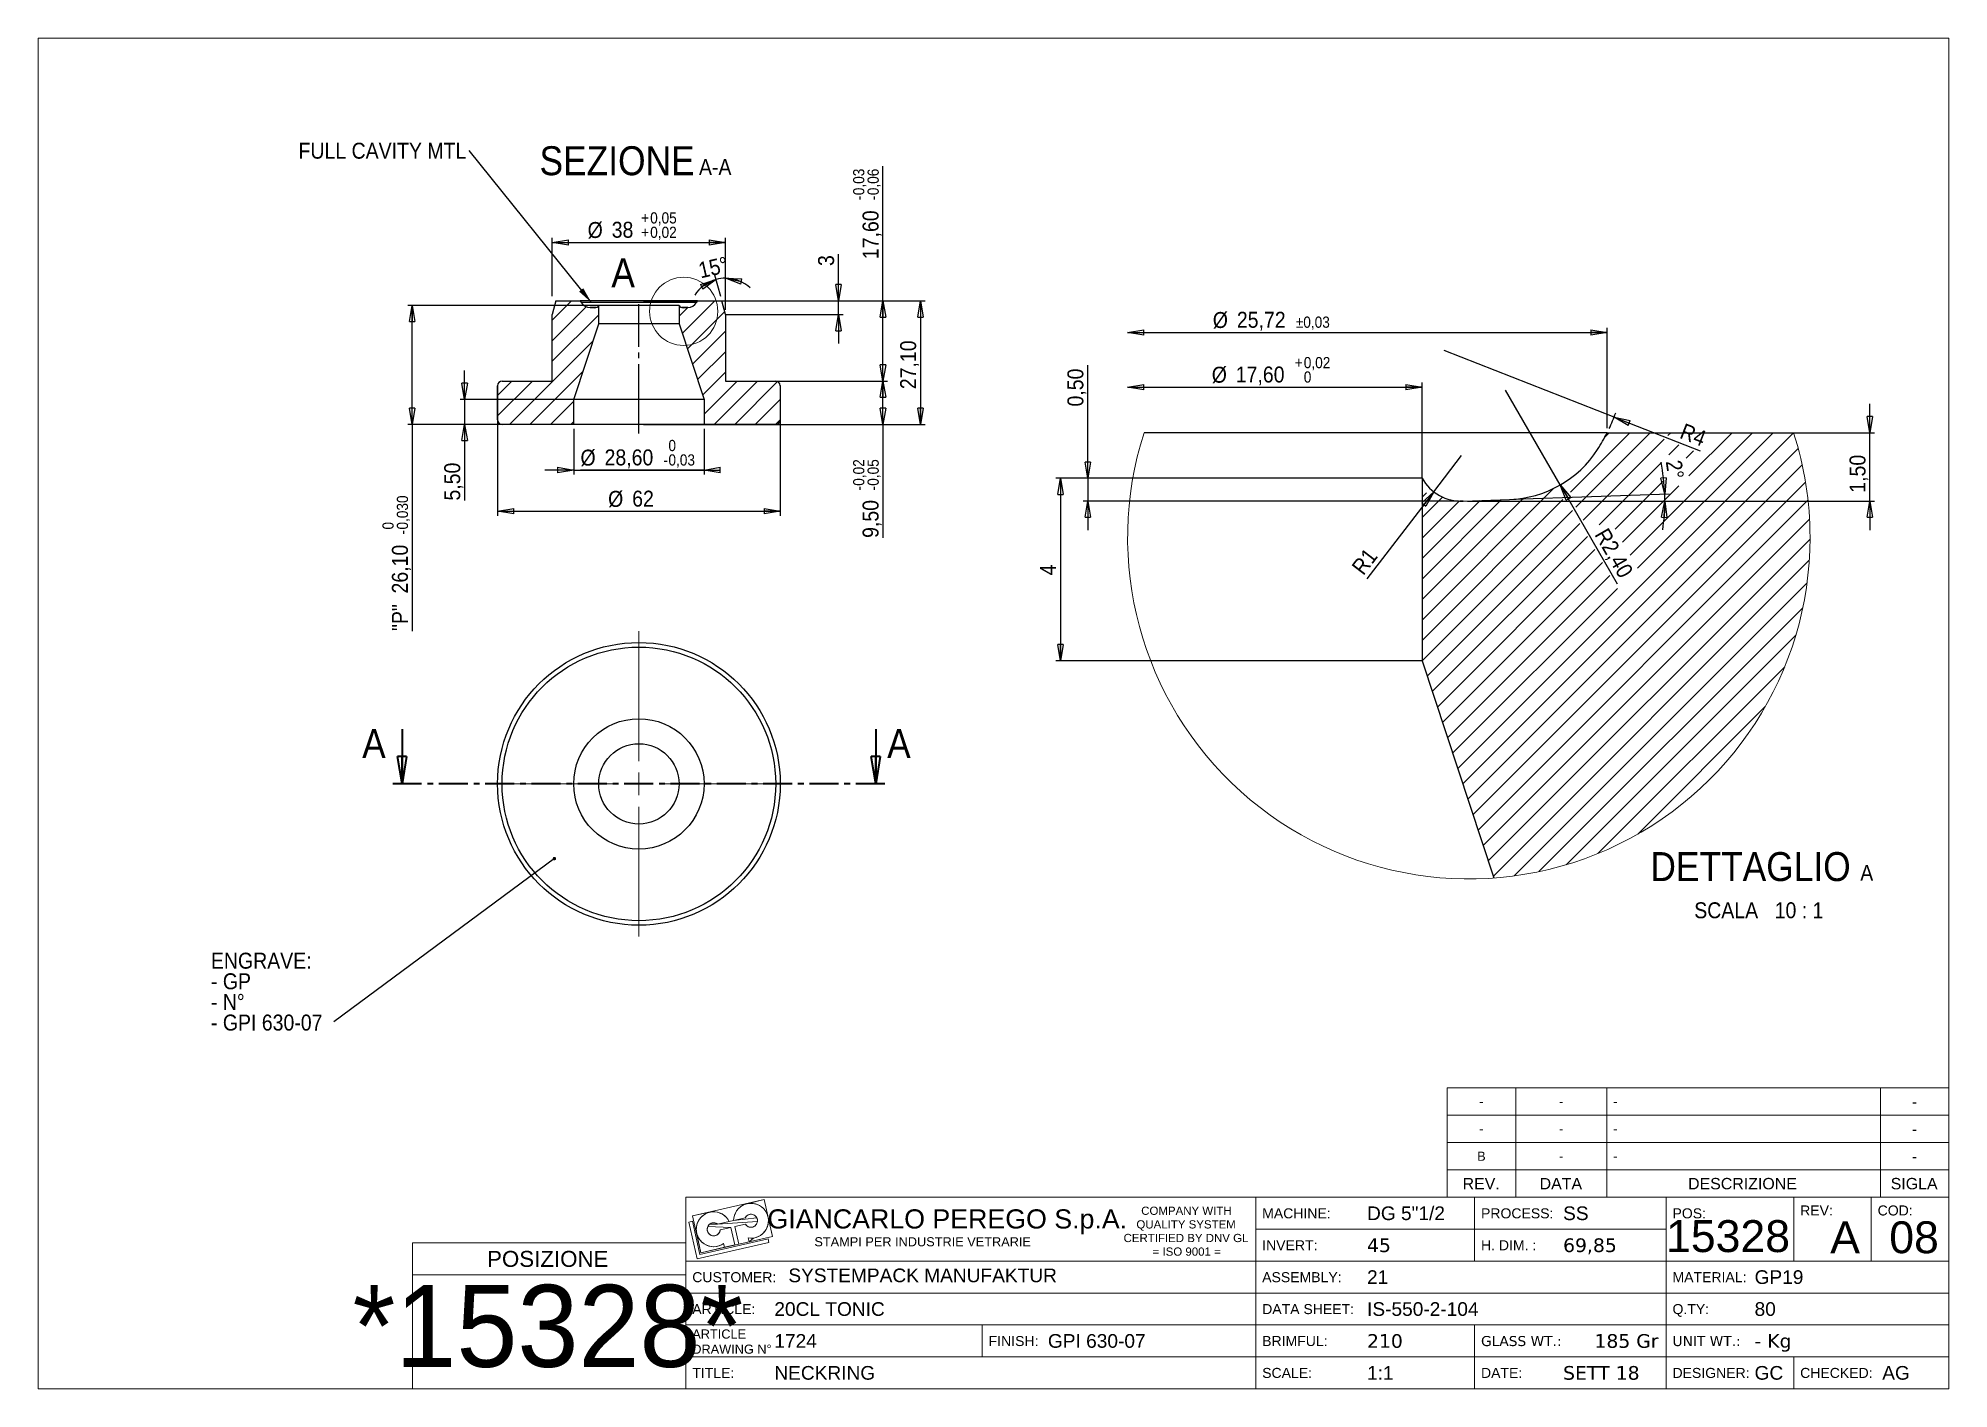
# Model space of a CAD drawing. Header units: millimetres. Extents: x 1 to 420, y 0 to 296.
import ezdxf

# ---------------------------------------------------------------- set-up
doc = ezdxf.new("R2010")
doc.units = ezdxf.units.MM
for name, pattern in [('SLD-Catena', [10.16, 6.35, -1.27, 1.27, -1.27]), ('SLD-Centro', [19.05, 15.24, -1.27, 1.27, -1.27]), ('SLD-Solido', [0])]:
    doc.linetypes.add(name, pattern=pattern)
for name, color, linetype in [('A', 1, 'SLD-Centro'), ('Q', 2, 'SLD-Solido'), ('S', 4, 'SLD-Solido')]:
    doc.layers.add(name, color=color, linetype=linetype)
doc.layers.add('D', color=3, linetype='SLD-Solido', lineweight=25)
doc.layers.add('SEZ', color=6, linetype='SLD-Catena', lineweight=35)
doc.styles.add('SLDTEXTSTYLE0', font='ARIAL.TTF')
doc.styles.add('SLDTEXTSTYLE1', font='IDAUTOMATIONHC39M.TTF')
doc.styles.add('SLDTEXTSTYLE2', font='VERDANA.TTF')
doc.styles.add('SLDTEXTSTYLE3', font='GOTHIC.TTF', dxfattribs={"width": 0.913})
doc.styles.get("Standard").update_dxf_attribs({"font": 'GOTHIC.TTF'})
doc.dimstyles.new('SLDDIMSTYLE0', dxfattribs={"dimtxt": 0.18, "dimasz": 0.762, "dimexe": 0, "dimexo": 0.0625, "dimgap": 0, "dimtad": 0, "dimtih": 1, "dimtoh": 1, "dimdec": 0, "dimrnd": 1e-09, "dimzin": 0, "dimdsep": 46, "dimtxsty": 'Standard', "dimblk1": 'DOT', "dimblk2": 'DOT', "dimsah": 1, "dimcen": 0.09, "dimadec": 0, "dimazin": 0, "dimtfac": 0.762, "dimtdec": 0, "dimtofl": 0, "dimtmove": 0, "dimatfit": 3, "dimldrblk": 'DOT', "dimfxl": 0, "dimfrac": 2, "dimtolj": 1, "dimtzin": 0, "dimarcsym": 0})
doc.dimstyles.new('SLDDIMSTYLE1', dxfattribs={"dimtxt": 3.5, "dimasz": 3.556, "dimexe": 0, "dimexo": 0.0625, "dimgap": 0.875, "dimtad": 1, "dimrnd": 1e-09, "dimzin": 12, "dimdsep": 46, "dimtxsty": 'SLDTEXTSTYLE3', "dimblk1": 'CLOSED', "dimblk2": 'CLOSED', "dimsah": 1, "dimcen": 0.09, "dimadec": 0, "dimazin": 3, "dimtfac": 1, "dimtofl": 0, "dimtmove": 0, "dimatfit": 3, "dimldrblk": 'CLOSED', "dimfxl": 0, "dimfrac": 2, "dimtolj": 1, "dimtzin": 12, "dimarcsym": 0})
doc.dimstyles.new('SLDDIMSTYLE10', dxfattribs={"dimtxt": 3.5, "dimasz": 3.556, "dimexe": 0, "dimexo": 0.0625, "dimgap": 0.875, "dimtad": 1, "dimlfac": 0.1, "dimrnd": 1e-09, "dimzin": 12, "dimdsep": 46, "dimtxsty": 'SLDTEXTSTYLE3', "dimblk1": 'CLOSED', "dimblk2": 'CLOSED', "dimsah": 1, "dimcen": 0.09, "dimadec": 0, "dimazin": 3, "dimtol": 1, "dimtp": 0.02, "dimtfac": 1, "dimtofl": 0, "dimtmove": 0, "dimatfit": 3, "dimldrblk": 'CLOSED', "dimfxl": 0, "dimfrac": 2, "dimtolj": 1, "dimarcsym": 0})
doc.dimstyles.new('SLDDIMSTYLE11', dxfattribs={"dimtxt": 3.5, "dimasz": 3.556, "dimexe": 0, "dimexo": 0.0625, "dimgap": 0.875, "dimtad": 1, "dimlfac": 0.1, "dimrnd": 1e-09, "dimzin": 12, "dimdsep": 46, "dimtxsty": 'SLDTEXTSTYLE3', "dimblk1": 'CLOSED', "dimblk2": 'CLOSED', "dimsah": 1, "dimcen": 0, "dimadec": 0, "dimazin": 3, "dimtfac": 1, "dimtofl": 0, "dimtmove": 0, "dimatfit": 3, "dimldrblk": 'CLOSED', "dimfxl": 0, "dimfrac": 2, "dimtolj": 1, "dimtzin": 12, "dimarcsym": 0})
doc.dimstyles.new('SLDDIMSTYLE12', dxfattribs={"dimtxt": 3.5, "dimasz": 3.556, "dimexe": 0, "dimexo": 0.0625, "dimgap": 0.875, "dimtad": 1, "dimlfac": 0.1, "dimrnd": 1e-09, "dimzin": 12, "dimdsep": 46, "dimtxsty": 'SLDTEXTSTYLE3', "dimblk1": 'CLOSED', "dimblk2": 'CLOSED', "dimsah": 1, "dimcen": 0.09, "dimadec": 0, "dimazin": 3, "dimtfac": 1, "dimtofl": 0, "dimtmove": 0, "dimatfit": 3, "dimldrblk": 'CLOSED', "dimfxl": 0, "dimfrac": 2, "dimtolj": 1, "dimtzin": 12, "dimarcsym": 0})
doc.dimstyles.new('SLDDIMSTYLE13', dxfattribs={"dimtxt": 3.5, "dimasz": 3.556, "dimexe": 0, "dimexo": 0.0625, "dimgap": 0.875, "dimtad": 1, "dimlfac": 0.1, "dimrnd": 1e-09, "dimdsep": 46, "dimtxsty": 'SLDTEXTSTYLE3', "dimblk1": 'CLOSED', "dimblk2": 'CLOSED', "dimsah": 1, "dimcen": 0.09, "dimadec": 0, "dimazin": 2, "dimtfac": 1, "dimtmove": 0, "dimatfit": 0, "dimldrblk": 'CLOSED', "dimfxl": 0, "dimfrac": 2, "dimtolj": 1, "dimtzin": 12, "dimarcsym": 0})
doc.dimstyles.new('SLDDIMSTYLE14', dxfattribs={"dimtxt": 3.5, "dimasz": 3.556, "dimexe": 0, "dimexo": 0.0625, "dimgap": 0.875, "dimtad": 1, "dimdec": 4, "dimlfac": 0.1, "dimzin": 12, "dimdsep": 46, "dimtxsty": 'SLDTEXTSTYLE3', "dimblk1": 'CLOSED', "dimblk2": 'CLOSED', "dimsah": 1, "dimcen": 0.09, "dimazin": 3, "dimtfac": 1, "dimtofl": 0, "dimtmove": 0, "dimatfit": 3, "dimldrblk": 'CLOSED', "dimfxl": 0, "dimfrac": 2, "dimtolj": 1, "dimtzin": 12, "dimarcsym": 0})
doc.dimstyles.new('SLDDIMSTYLE15', dxfattribs={"dimtxt": 3.5, "dimasz": 3.556, "dimexe": 0, "dimexo": 0.0625, "dimgap": 0.875, "dimtad": 1, "dimlfac": 0.1, "dimrnd": 1e-09, "dimzin": 12, "dimdsep": 46, "dimtxsty": 'SLDTEXTSTYLE3', "dimblk1": 'CLOSED', "dimblk2": 'CLOSED', "dimsah": 1, "dimcen": 0.09, "dimadec": 0, "dimazin": 3, "dimtfac": 1, "dimtmove": 0, "dimatfit": 0, "dimldrblk": 'CLOSED', "dimfxl": 0, "dimfrac": 2, "dimtolj": 1, "dimtzin": 12, "dimarcsym": 0})
doc.dimstyles.new('SLDDIMSTYLE16', dxfattribs={"dimtxt": 3.5, "dimasz": 3.556, "dimexe": 0, "dimexo": 0.0625, "dimgap": 0.875, "dimtad": 1, "dimlfac": 0.1, "dimrnd": 1e-09, "dimzin": 12, "dimdsep": 46, "dimtxsty": 'SLDTEXTSTYLE3', "dimblk1": 'CLOSED', "dimblk2": 'CLOSED', "dimsah": 1, "dimcen": 0.09, "dimadec": 0, "dimazin": 3, "dimtol": 1, "dimtp": 0.03, "dimtm": 0.03, "dimtfac": 1, "dimtofl": 0, "dimtmove": 0, "dimatfit": 3, "dimldrblk": 'CLOSED', "dimfxl": 0, "dimfrac": 2, "dimtolj": 1, "dimarcsym": 0})
doc.dimstyles.new('SLDDIMSTYLE17', dxfattribs={"dimtxt": 3.5, "dimasz": 3.556, "dimexe": 0, "dimexo": 0.0625, "dimgap": 0.875, "dimtad": 1, "dimlfac": 0.1, "dimrnd": 1e-09, "dimzin": 12, "dimdsep": 46, "dimtxsty": 'SLDTEXTSTYLE3', "dimblk1": 'CLOSED', "dimblk2": 'CLOSED', "dimsah": 1, "dimcen": 0, "dimadec": 0, "dimazin": 3, "dimtfac": 1, "dimtofl": 0, "dimtmove": 0, "dimatfit": 3, "dimldrblk": 'CLOSED', "dimfxl": 0, "dimfrac": 2, "dimtolj": 1, "dimtzin": 12, "dimarcsym": 0})
doc.dimstyles.new('SLDDIMSTYLE2', dxfattribs={"dimtxt": 3.5, "dimasz": 3.556, "dimexe": 0, "dimexo": 0.0625, "dimgap": 0.875, "dimtad": 1, "dimrnd": 1e-09, "dimzin": 12, "dimdsep": 46, "dimtxsty": 'SLDTEXTSTYLE3', "dimblk1": 'CLOSED', "dimblk2": 'CLOSED', "dimsah": 1, "dimcen": 0.09, "dimadec": 0, "dimazin": 3, "dimtol": 1, "dimtp": 0.05, "dimtm": -0.02, "dimtfac": 1, "dimtofl": 0, "dimtmove": 0, "dimatfit": 3, "dimldrblk": 'CLOSED', "dimfxl": 0, "dimfrac": 2, "dimtolj": 1, "dimarcsym": 0})
doc.dimstyles.new('SLDDIMSTYLE3', dxfattribs={"dimtxt": 3.5, "dimasz": 3.556, "dimexe": 0, "dimexo": 0.0625, "dimgap": 0.875, "dimtad": 1, "dimrnd": 1e-09, "dimzin": 12, "dimdsep": 46, "dimtxsty": 'SLDTEXTSTYLE3', "dimblk1": 'CLOSED', "dimblk2": 'CLOSED', "dimsah": 1, "dimcen": 0.09, "dimadec": 0, "dimazin": 3, "dimtol": 1, "dimtp": -0.03, "dimtm": 0.06, "dimtfac": 1, "dimtofl": 0, "dimtmove": 0, "dimatfit": 3, "dimldrblk": 'CLOSED', "dimfxl": 0, "dimfrac": 2, "dimtolj": 1, "dimarcsym": 0})
doc.dimstyles.new('SLDDIMSTYLE4', dxfattribs={"dimtxt": 3.5, "dimasz": 3.556, "dimexe": 0, "dimexo": 0.0625, "dimgap": 0.875, "dimtad": 1, "dimrnd": 1e-09, "dimzin": 12, "dimdsep": 46, "dimtxsty": 'SLDTEXTSTYLE3', "dimblk1": 'CLOSED', "dimblk2": 'CLOSED', "dimsah": 1, "dimcen": 0.09, "dimadec": 0, "dimazin": 3, "dimtol": 1, "dimtp": -0.02, "dimtm": 0.05, "dimtfac": 1, "dimtofl": 0, "dimtmove": 0, "dimatfit": 3, "dimldrblk": 'CLOSED', "dimfxl": 0, "dimfrac": 2, "dimtolj": 1, "dimarcsym": 0})
doc.dimstyles.new('SLDDIMSTYLE5', dxfattribs={"dimtxt": 3.5, "dimasz": 3.556, "dimexe": 0, "dimexo": 0.0625, "dimgap": 0.875, "dimtad": 1, "dimrnd": 1e-09, "dimzin": 12, "dimdsep": 46, "dimtxsty": 'SLDTEXTSTYLE3', "dimblk1": 'CLOSED', "dimblk2": 'CLOSED', "dimsah": 1, "dimcen": 0.09, "dimadec": 0, "dimazin": 3, "dimtol": 1, "dimtm": 0.03, "dimtfac": 1, "dimtdec": 3, "dimtofl": 0, "dimtmove": 0, "dimatfit": 3, "dimldrblk": 'CLOSED', "dimfxl": 0, "dimfrac": 2, "dimtolj": 1, "dimarcsym": 0})
doc.dimstyles.new('SLDDIMSTYLE6', dxfattribs={"dimtxt": 3.5, "dimasz": 3.556, "dimexe": 0, "dimexo": 0.0625, "dimgap": 0.875, "dimtad": 1, "dimrnd": 1e-09, "dimzin": 12, "dimdsep": 46, "dimtxsty": 'SLDTEXTSTYLE3', "dimblk1": 'CLOSED', "dimblk2": 'CLOSED', "dimsah": 1, "dimcen": 0.09, "dimadec": 0, "dimazin": 3, "dimtfac": 1, "dimtmove": 0, "dimatfit": 0, "dimldrblk": 'CLOSED', "dimfxl": 0, "dimfrac": 2, "dimtolj": 1, "dimtzin": 12, "dimarcsym": 0})
doc.dimstyles.new('SLDDIMSTYLE7', dxfattribs={"dimtxt": 3.5, "dimasz": 3.556, "dimexe": 0, "dimexo": 0.0625, "dimgap": 0.875, "dimtad": 1, "dimrnd": 1e-09, "dimzin": 12, "dimdsep": 46, "dimtxsty": 'SLDTEXTSTYLE3', "dimblk1": 'CLOSED', "dimblk2": 'CLOSED', "dimsah": 1, "dimcen": 0.09, "dimadec": 0, "dimazin": 3, "dimtol": 1, "dimtm": 0.03, "dimtfac": 1, "dimtmove": 0, "dimatfit": 0, "dimldrblk": 'CLOSED', "dimfxl": 0, "dimfrac": 2, "dimtolj": 1, "dimarcsym": 0})
doc.dimstyles.new('SLDDIMSTYLE8', dxfattribs={"dimtxt": 3.5, "dimasz": 3.556, "dimexe": 0, "dimexo": 0.0625, "dimgap": 0.875, "dimtad": 1, "dimdec": 4, "dimzin": 12, "dimdsep": 46, "dimtxsty": 'SLDTEXTSTYLE3', "dimblk1": 'CLOSED', "dimblk2": 'CLOSED', "dimsah": 1, "dimcen": 0.09, "dimazin": 3, "dimtfac": 1, "dimtofl": 0, "dimtmove": 0, "dimatfit": 3, "dimldrblk": 'CLOSED', "dimfxl": 0, "dimfrac": 2, "dimtolj": 1, "dimtzin": 12, "dimarcsym": 0})
doc.dimstyles.new('SLDDIMSTYLE9', dxfattribs={"dimtxt": 0.18, "dimasz": 3.556, "dimexe": 0, "dimexo": 0.0625, "dimgap": 0, "dimtad": 0, "dimtih": 1, "dimtoh": 1, "dimdec": 0, "dimrnd": 1e-09, "dimzin": 0, "dimdsep": 46, "dimtxsty": 'Standard', "dimsah": 1, "dimcen": 0.09, "dimadec": 0, "dimazin": 0, "dimtfac": 3.556, "dimtdec": 0, "dimtofl": 0, "dimtmove": 0, "dimatfit": 3, "dimfxl": 0, "dimfrac": 2, "dimtolj": 1, "dimtzin": 0, "dimarcsym": 0})

msp = doc.modelspace()

# ---------------------------------------------------------------- texts
at = {"color": 7, "linetype": 'SLD-Solido', "lineweight": 18, "insert": (126.29686, 248.14675), "char_height": 6.35, "attachment_point": 1, "style": 'SLDTEXTSTYLE3'}
msp.add_mtext('A', dxfattribs=at)
for s, insert, char_height, attachment_point, style in [('-', (317.13322, 64.22148), 2, 2, 'SLDTEXTSTYLE0'), ('-', (334.63322, 64.22148), 2, 2, 'SLDTEXTSTYLE0'), ('-', (346.05367, 64.22148), 2, 1, 'SLDTEXTSTYLE0'), ('-', (412.12811, 64.47018), 2.5, 2, 'SLDTEXTSTYLE0'), ('-', (317.13322, 58.22148), 2, 2, 'SLDTEXTSTYLE0'), ('-', (334.63322, 58.22148), 2, 2, 'SLDTEXTSTYLE0'), ('-', (346.05367, 58.22148), 2, 1, 'SLDTEXTSTYLE0'), ('-', (412.12811, 58.47018), 2.5, 2, 'SLDTEXTSTYLE0'), ('B', (317.14435, 52.22148), 2, 2, 'SLDTEXTSTYLE0'), ('-', (334.63322, 52.22148), 2, 2, 'SLDTEXTSTYLE0'), ('-', (346.05367, 52.22148), 2, 1, 'SLDTEXTSTYLE0'), ('-', (412.12811, 52.47018), 2.5, 2, 'SLDTEXTSTYLE0'), ('REV.', (317.09143, 46.47018), 2.5, 2, 'SLDTEXTSTYLE0'), ('DATA', (334.56588, 46.47018), 2.5, 2, 'SLDTEXTSTYLE0'), ('DESCRIZIONE', (374.3982, 46.47018), 2.5, 2, 'SLDTEXTSTYLE0'), ('SIGLA', (412.05513, 46.47018), 2.5, 2, 'SLDTEXTSTYLE0'), (' GIANCARLO PEREGO S.p.A.', (158.90794, 39.58244), 4.2, 1, 'SLDTEXTSTYLE0'), ('MACHINE:', (269.05367, 39.80399), 2.2, 1, 'SLDTEXTSTYLE0'), ('DG 5"1/2', (292.05367, 40.21888), 3, 1, 'SLDTEXTSTYLE0'), ('PROCESS:', (317.05367, 39.80399), 2.2, 1, 'SLDTEXTSTYLE0'), ('SS', (335.05367, 40.21888), 3, 1, 'SLDTEXTSTYLE0'), ('POS:', (359.05367, 39.80399), 2.2, 1, 'SLDTEXTSTYLE0'), ('REV:', (387.05367, 40.43703), 2.2, 1, 'SLDTEXTSTYLE0'), ('COD:', (404.05367, 40.43703), 2.2, 1, 'SLDTEXTSTYLE0'), ('15328', (384.82888, 37.20849), 7, 3, 'SLDTEXTSTYLE0'), ('A', (400.1725, 36.95849), 7, 3, 'SLDTEXTSTYLE0'), ('08', (417.47336, 36.95849), 7, 3, 'SLDTEXTSTYLE0'), ('POSIZIONE', (112.35422, 30.46759), 3.5, 2, 'SLDTEXTSTYLE0'), ('STAMPI PER INDUSTRIE VETRARIE', (218.33244, 33.47148), 2, 3, 'SLDTEXTSTYLE0'), ('INVERT: ', (269.05367, 32.80399), 2.2, 1, 'SLDTEXTSTYLE0'), ('45', (292.05367, 33.21203), 3, 1, 'SLDTEXTSTYLE2'), ('H. DIM. :', (317.05367, 32.80399), 2.2, 1, 'SLDTEXTSTYLE0'), ('69,85', (335.05367, 33.21203), 3, 1, 'SLDTEXTSTYLE2'), ('CUSTOMER:', (144.05367, 25.80399), 2.2, 1, 'SLDTEXTSTYLE0'), ('SYSTEMPACK MANUFAKTUR', (165.12114, 26.60192), 3, 1, 'SLDTEXTSTYLE0'), ('ASSEMBLY: ', (269.05367, 25.80399), 2.2, 1, 'SLDTEXTSTYLE0'), ('21', (292.05367, 26.21888), 3, 1, 'SLDTEXTSTYLE0'), ('MATERIAL:', (359.05367, 25.80399), 2.2, 1, 'SLDTEXTSTYLE0'), ('GP19', (377.05367, 26.21888), 3, 1, 'SLDTEXTSTYLE0'), ('*15328*', (112.39117, 23.02066), 18, 2, 'SLDTEXTSTYLE1'), ('ARTICLE:', (144.05367, 18.80399), 2.2, 1, 'SLDTEXTSTYLE0'), ('20CL TONIC', (162.05367, 19.21888), 3, 1, 'SLDTEXTSTYLE0'), ('DATA SHEET:', (269.05367, 18.80399), 2.2, 1, 'SLDTEXTSTYLE0'), ('IS-550-2-104', (292.05367, 19.21888), 3, 1, 'SLDTEXTSTYLE0'), ('Q.TY: ', (359.05367, 18.80399), 2.2, 1, 'SLDTEXTSTYLE0'), ('80', (377.05367, 19.21888), 3, 1, 'SLDTEXTSTYLE0'), ('1724', (162.05367, 12.21888), 3, 1, 'SLDTEXTSTYLE0'), ('FINISH:', (209.05367, 11.80399), 2.2, 1, 'SLDTEXTSTYLE0'), ('GPI 630-07', (222.05367, 12.21888), 3, 1, 'SLDTEXTSTYLE0'), ('BRIMFUL: ', (269.05367, 11.80399), 2.2, 1, 'SLDTEXTSTYLE0'), ('210', (292.05367, 12.21203), 3, 1, 'SLDTEXTSTYLE2'), ('GLASS WT.:', (317.05367, 11.79897), 2.2, 1, 'SLDTEXTSTYLE2'), ('185 Gr', (355.98284, 12.21203), 3, 3, 'SLDTEXTSTYLE2'), ('UNIT WT.: ', (359.05367, 11.79897), 2.2, 1, 'SLDTEXTSTYLE2'), ('- Kg', (377.05367, 12.21203), 3, 1, 'SLDTEXTSTYLE2'), ('TITLE:', (144.05367, 4.80399), 2.2, 1, 'SLDTEXTSTYLE0'), ('NECKRING', (162.05367, 5.21888), 3, 1, 'SLDTEXTSTYLE0'), ('SCALE: ', (269.05367, 4.80399), 2.2, 1, 'SLDTEXTSTYLE0'), ('1:1', (292.05367, 5.21888), 3, 1, 'SLDTEXTSTYLE0'), ('DATE:', (317.05367, 4.80399), 2.2, 1, 'SLDTEXTSTYLE0'), ('SETT 18', (335.05367, 5.21203), 3, 1, 'SLDTEXTSTYLE2'), ('DESIGNER:', (359.05367, 4.80399), 2.2, 1, 'SLDTEXTSTYLE0'), ('GC', (377.05367, 5.21888), 3, 1, 'SLDTEXTSTYLE0'), ('CHECKED:', (387.05367, 4.80399), 2.2, 1, 'SLDTEXTSTYLE0'), ('AG', (405.05367, 5.21888), 3, 1, 'SLDTEXTSTYLE0')]:
    msp.add_mtext(s, dxfattribs=dict(insert=insert, char_height=char_height, attachment_point=attachment_point, style=style))
at = {"layer": 'SEZ', "char_height": 6.35, "attachment_point": 1, "style": 'SLDTEXTSTYLE3'}
for insert in [(71.63684, 144.89298), (186.78783, 144.89298)]:
    msp.add_mtext('A', dxfattribs=dict(at, insert=insert))

# ---------------------------------------------------------------- blocks, each defined once
blk = doc.blocks.new('SW_NOTE_0')
at = {"color": 0, "char_height": 2, "attachment_point": 1, "style": 'SLDTEXTSTYLE0'}
for s, insert in [('ARTICLE', (0, 2.58)), ('DRAWING N°', (0, -0.74))]:
    blk.add_mtext(s, dxfattribs=dict(at, insert=insert))
blk = doc.blocks.new('SW_NOTE_1')
at = {"color": 0, "char_height": 1.8, "attachment_point": 2, "style": 'SLDTEXTSTYLE0'}
for s, insert in [('COMPANY WITH', (10.06, 2.32)), ('CERTIFIED BY DNV GL', (9.97, -3.66)), ('QUALITY SYSTEM', (9.99, -0.67)), ('= ISO 9001 =', (10.12, -6.64))]:
    blk.add_mtext(s, dxfattribs=dict(at, insert=insert))
blk = doc.blocks.new('SW_NOTE_2')
at = {"color": 0, "char_height": 3.5, "attachment_point": 1, "style": 'SLDTEXTSTYLE3'}
for s, insert in [('ENGRAVE:', (-26.93, 15.16)), ('- GP', (-26.93, 10.64)), ('- N°', (-26.93, 6.11)), ('- GPI 630-07', (-26.93, 1.59))]:
    blk.add_mtext(s, dxfattribs=dict(at, insert=insert))
blk = doc.blocks.new('_DOT')
at = {"color": 0, "linetype": 'ByBlock', "lineweight": -2}
blk.add_line((-0.5, 0), (-1, 0), dxfattribs=at)
at = {"color": 0, "linetype": 'ByBlock', "const_width": 0.5}
blk.add_lwpolyline([(-0.25, 0, 1), (0.25, 0, 1)], format="xyb", close=True, dxfattribs=at)
blk = doc.blocks.new('SW_CENTERMARKSYMBOL_0')
at = {"color": 0, "linetype": 'SLD-Solido', "lineweight": 18}
for p, q in [((0, 5), (0, 33.5)), ((-5, 0), (-33.5, 0)), ((0, 0), (-2.5, 0)), ((0, 0), (0, 2.5)), ((0, 0), (0, -2.5)), ((0, 0), (2.5, 0)), ((5, 0), (33.5, 0)), ((0, -5), (0, -33.5))]:
    blk.add_line(p, q, dxfattribs=at)
blk = doc.blocks.new('_CLOSED')
at = {"color": 0, "linetype": 'ByBlock', "lineweight": -2}
for p, q in [((-1, 0.166667), (0, 0)), ((-1, 0.166667), (-1, -0.166667)), ((0, 0), (-1, -0.166667)), ((0, 0), (-1, 0))]:
    blk.add_line(p, q, dxfattribs=at)
blk = doc.blocks.new('_D')
at = {"layer": 'Q'}
for p, q in [((101.34, 220.23), (101.34, 191.68)), ((163.34, 220.23), (163.34, 191.68)), ((101.34, 192.68), (163.34, 192.68))]:
    blk.add_line(p, q, dxfattribs=at)
at = {"layer": 'Q', "xscale": 3.556, "yscale": 3.556, "rotation": 180.0000000000004}
blk.add_blockref('_CLOSED', (101.34, 192.68, 21.65), dxfattribs=at)
at = {"layer": 'Q', "xscale": 3.556, "yscale": 3.556}
blk.add_blockref('_CLOSED', (163.34, 192.68, 21.65), dxfattribs=at)
at = {"layer": 'Q', "char_height": 3.5, "attachment_point": 1, "style": 'SLDTEXTSTYLE3'}
for s, insert in [('%%c', (125.59, 197.15)), ('62', (130.87, 197.2))]:
    blk.add_mtext(s, dxfattribs=dict(at, insert=insert))
blk = doc.blocks.new('_D_1')
at = {"layer": 'Q'}
for p, q in [((113.34, 239.83), (113.34, 252.65)), ((113.34, 251.65), (151.34, 251.65)), ((151.34, 239.83), (151.34, 252.65))]:
    blk.add_line(p, q, dxfattribs=at)
at = {"layer": 'Q', "xscale": 3.556, "yscale": 3.556, "rotation": 180.0000000000004}
blk.add_blockref('_CLOSED', (113.34, 251.65, 21.65), dxfattribs=at)
at = {"layer": 'Q', "xscale": 3.556, "yscale": 3.556}
blk.add_blockref('_CLOSED', (151.34, 251.65, 21.65), dxfattribs=at)
at = {"layer": 'Q', "attachment_point": 1, "style": 'SLDTEXTSTYLE3'}
for s, insert, char_height in [('%%c', (121.1, 256.12), 3.5), ('38', (126.38, 256.17), 3.5), ('+', (132.84, 258.25), 2.45), ('0,05', (134.82, 258.25), 2.45), ('+', (132.84, 255.09), 2.45), ('0,02', (134.82, 255.09), 2.45)]:
    blk.add_mtext(s, dxfattribs=dict(at, insert=insert, char_height=char_height))
blk = doc.blocks.new('_D_2')
at = {"layer": 'Q'}
for p, q in [((185.88, 238.83), (185.88, 268.34)), ((152.34, 238.83), (186.88, 238.83)), ((185.88, 221.23), (185.88, 238.83)), ((152.34, 221.23), (186.88, 221.23))]:
    blk.add_line(p, q, dxfattribs=at)
at = {"layer": 'Q', "xscale": 3.556, "yscale": 3.556}
for p, rotation in [((185.88, 238.83, 21.85), 90.0000000000004), ((185.88, 221.23, 21.85), 270.0000000000004)]:
    blk.add_blockref('_CLOSED', p, dxfattribs=dict(at, rotation=rotation))
at = {"layer": 'Q', "attachment_point": 1, "rotation": 90, "style": 'SLDTEXTSTYLE3'}
for s, insert, char_height in [('0,03', (179.33, 262), 2.45), ('0,06', (182.5, 262), 2.45), ('-', (179.33, 260.92), 2.45), ('-', (182.5, 260.92), 2.45), ('17,60', (181.41, 247.98), 3.5)]:
    blk.add_mtext(s, dxfattribs=dict(at, insert=insert, char_height=char_height))
blk = doc.blocks.new('_D_3')
at = {"layer": 'Q'}
for p, q in [((164.34, 221.23), (186.88, 221.23)), ((185.88, 211.73), (185.88, 221.23)), ((164.34, 211.73), (186.88, 211.73)), ((185.88, 211.73), (185.88, 186.84))]:
    blk.add_line(p, q, dxfattribs=at)
at = {"layer": 'Q', "xscale": 3.556, "yscale": 3.556}
for p, rotation in [((185.88, 221.23, 21.85), 90.0000000000004), ((185.88, 211.73, 21.85), 270.0000000000004)]:
    blk.add_blockref('_CLOSED', p, dxfattribs=dict(at, rotation=rotation))
at = {"layer": 'Q', "attachment_point": 1, "rotation": 90, "style": 'SLDTEXTSTYLE3'}
for s, insert, char_height in [('0,02', (179.33, 198.27), 2.45), ('0,05', (182.5, 198.27), 2.45), ('-', (179.33, 197.19), 2.45), ('-', (182.5, 197.19), 2.45), ('9,50', (181.41, 186.84), 3.5)]:
    blk.add_mtext(s, dxfattribs=dict(at, insert=insert, char_height=char_height))
blk = doc.blocks.new('_D_4')
at = {"layer": 'Q'}
for p, q in [((131.34, 237.83), (81.64, 237.83)), ((82.64, 211.73), (82.64, 237.83)), ((131.34, 211.73), (81.64, 211.73)), ((82.64, 211.73), (82.64, 166.42))]:
    blk.add_line(p, q, dxfattribs=at)
at = {"layer": 'Q', "xscale": 3.556, "yscale": 3.556}
for p, rotation in [((82.64, 237.83, 21.85), 90.0000000000004), ((82.64, 211.73, 21.85), 270.0000000000004)]:
    blk.add_blockref('_CLOSED', p, dxfattribs=dict(at, rotation=rotation))
at = {"layer": 'Q', "attachment_point": 1, "rotation": 90, "style": 'SLDTEXTSTYLE3'}
for s, insert, char_height in [('0,030', (79.25, 188.67), 2.45), ('0', (76.09, 188.67), 2.45), ('26,10', (78.17, 174.65), 3.5), ('-', (79.25, 187.58), 2.45), ('"P"  ', (78.17, 166.42), 3.5)]:
    blk.add_mtext(s, dxfattribs=dict(at, insert=insert, char_height=char_height))
blk = doc.blocks.new('_D_5')
at = {"layer": 'Q'}
for p, q in [((94.12, 217.23), (94.12, 223.58)), ((145.64, 217.23), (93.12, 217.23)), ((94.12, 217.23), (94.12, 211.73)), ((145.64, 211.73), (93.12, 211.73)), ((94.12, 211.73), (94.12, 195.03))]:
    blk.add_line(p, q, dxfattribs=at)
at = {"layer": 'Q', "xscale": 3.556, "yscale": 3.556}
for p, rotation in [((94.12, 217.23, 21.85), 270.0000000000004), ((94.12, 211.73, 21.85), 90.0000000000004)]:
    blk.add_blockref('_CLOSED', p, dxfattribs=dict(at, rotation=rotation))
at = {"layer": 'Q', "insert": (89.65, 195.03), "char_height": 3.5, "attachment_point": 1, "rotation": 90, "style": 'SLDTEXTSTYLE3'}
blk.add_mtext('5,50', dxfattribs=at)
blk = doc.blocks.new('_D_6')
at = {"layer": 'Q'}
for p, q in [((118.04, 210.73), (118.04, 200.73)), ((146.64, 210.73), (146.64, 200.73)), ((118.04, 201.73), (111.69, 201.73)), ((118.04, 201.73), (146.64, 201.73)), ((146.64, 201.73), (119.53, 201.73))]:
    blk.add_line(p, q, dxfattribs=at)
at = {"layer": 'Q', "xscale": 3.556, "yscale": 3.556}
blk.add_blockref('_CLOSED', (118.04, 201.73, 21.65), dxfattribs=at)
at = {"layer": 'Q', "xscale": 3.556, "yscale": 3.556, "rotation": 180.0000000000004}
blk.add_blockref('_CLOSED', (146.64, 201.73, 21.65), dxfattribs=at)
at = {"layer": 'Q', "attachment_point": 1, "style": 'SLDTEXTSTYLE3'}
for s, insert, char_height in [('%%c', (119.53, 206.2), 3.5), ('28,60', (124.81, 206.25), 3.5), ('0', (138.82, 208.33), 2.45), ('-', (137.74, 205.16), 2.45), ('0,03', (138.82, 205.16), 2.45)]:
    blk.add_mtext(s, dxfattribs=dict(at, insert=insert, char_height=char_height))
blk = doc.blocks.new('_D_7')
at = {"layer": 'Q'}
for p, q in [((176.12, 238.83), (176.12, 249.05)), ((133.34, 238.83), (177.12, 238.83)), ((151.29, 235.83), (177.12, 235.83)), ((176.12, 235.83), (176.12, 238.83)), ((176.12, 235.83), (176.12, 229.48))]:
    blk.add_line(p, q, dxfattribs=at)
at = {"layer": 'Q', "xscale": 3.556, "yscale": 3.556}
for p, rotation in [((176.12, 238.83, 2.65), 270.0000000000004), ((176.12, 235.83, 2.65), 90.0000000000004)]:
    blk.add_blockref('_CLOSED', p, dxfattribs=dict(at, rotation=rotation))
at = {"layer": 'Q', "insert": (171.65, 246.47), "char_height": 3.5, "attachment_point": 1, "rotation": 90, "style": 'SLDTEXTSTYLE3'}
blk.add_mtext('3', dxfattribs=at)
blk = doc.blocks.new('_D_8')
at = {"layer": 'Q'}
for p, q in [((133.34, 238.83), (195.12, 238.83)), ((194.12, 238.83), (194.12, 211.73)), ((133.34, 211.73), (195.12, 211.73))]:
    blk.add_line(p, q, dxfattribs=at)
at = {"layer": 'Q', "xscale": 3.556, "yscale": 3.556}
for p, rotation in [((194.12, 238.83, 21.85), 90.0000000000004), ((194.12, 211.73, 21.85), 270.0000000000004)]:
    blk.add_blockref('_CLOSED', p, dxfattribs=dict(at, rotation=rotation))
at = {"layer": 'Q', "insert": (189.65, 219.46), "char_height": 3.5, "attachment_point": 1, "rotation": 90, "style": 'SLDTEXTSTYLE3'}
blk.add_mtext('27,10', dxfattribs=at)
blk = doc.blocks.new('_D_9')
at = {"layer": 'Q'}
for p, q in [((150.28, 239.79), (149.02, 244.49)), ((151.34, 236.83), (151.34, 244.8))]:
    blk.add_line(p, q, dxfattribs=at)
for start, end in [(105, 148.046), (90, 105), (46.954, 90)]:
    blk.add_arc((151.34, 235.83), 7.97, start, end, dxfattribs=at)
at = {"layer": 'Q', "xscale": 3.556, "yscale": 3.556}
for p, rotation in [((149.28, 243.53, 21.75), 27.01997315346754), ((151.34, 243.8, 21.75), 167.9800268465333)]:
    blk.add_blockref('_CLOSED', p, dxfattribs=dict(at, rotation=rotation))
at = {"layer": 'Q', "insert": (145.1, 247.15), "char_height": 3.5, "attachment_point": 1, "rotation": 13.0941, "style": 'SLDTEXTSTYLE3'}
blk.add_mtext('15°', dxfattribs=at)
blk = doc.blocks.new('SW_NOTE_3')
at = {"color": 0, "attachment_point": 2, "style": 'SLDTEXTSTYLE3'}
for s, insert, char_height in [('SEZIONE ', (17.66, 8.11), 6.35), ('A-A', (39.18, 5.31), 3.5)]:
    blk.add_mtext(s, dxfattribs=dict(at, insert=insert, char_height=char_height))
blk = doc.blocks.new('SW_NOTE_4')
at = {"color": 0, "insert": (-37.41, 1.7), "char_height": 3.5, "attachment_point": 1, "style": 'SLDTEXTSTYLE3'}
blk.add_mtext('FULL CAVITY MTL', dxfattribs=at)
blk = doc.blocks.new('SW_HATCH_0')
at = {"layer": 'S', "color": 0}
for p, q in [((7.84, -59.52), (81.49, 14.13)), ((32.55, 1.12), (45.57, 14.13)), ((33.73, -2.19), (49.9, 13.98)), ((35.37, -5.04), (53.13, 12.71)), ((40.09, 13.15), (41.08, 14.13)), ((45.65, -12.73), (72.51, 14.13)), ((47.29, -15.57), (77, 14.13)), ((53.9, 13.49), (54.55, 14.13)), ((58.54, 4.66), (68.02, 14.13)), ((8.95, -62.89), (82.51, 10.67)), ((54.16, 9.26), (56.35, 11.45)), ((57.97, 8.58), (59.58, 10.19)), ((10.07, -66.26), (83.4, 7.06)), ((38.84, -6.07), (52.5, 7.6)), ((0, -26.94), (28.83, 1.89)), ((0, 0), (0.97, 0.97)), ((0, -4.49), (4.52, 0.03)), ((11.19, -69.63), (84.12, 3.29)), ((42.36, -7.03), (53.07, 3.68)), ((44, -9.88), (56.34, 2.46)), ((0, -22.45), (22.25, -0.2)), ((0, -31.43), (30.89, -0.54)), ((0, -17.96), (17.39, -0.57)), ((0, -13.47), (12.74, -0.74)), ((0, -8.98), (8.12, -0.86)), ((0.01, -35.91), (33, -2.92)), ((12.31, -73.01), (84.66, -0.65)), ((1.13, -39.28), (34.64, -5.77)), ((13.42, -76.38), (85, -4.8)), ((2.25, -42.65), (36.29, -8.62)), ((3.37, -46.03), (37.93, -11.46)), ((14.54, -79.75), (85.11, -9.18)), ((4.48, -49.4), (39.57, -14.31)), ((15.66, -83.12), (84.95, -13.83)), ((5.6, -52.77), (41.22, -17.16)), ((6.72, -56.14), (42.86, -20)), ((20.21, -83.06), (84.45, -18.82)), ((25.63, -82.13), (83.52, -24.24)), ((31.65, -80.61), (82, -30.26)), ((38.58, -78.16), (79.55, -37.19)), ((47.33, -73.9), (75.3, -45.94))]:
    blk.add_line(p, q, dxfattribs=at)
blk = doc.blocks.new('_D_10')
at = {"layer": 'Q'}
for p, q in [((239.54, 219.91), (304.11, 219.91)), ((304.11, 200.05), (304.11, 220.91))]:
    blk.add_line(p, q, dxfattribs=at)
at = {"layer": 'Q', "xscale": 3.556, "yscale": 3.556, "rotation": 180.0000000000004}
blk.add_blockref('_CLOSED', (239.54, 219.91), dxfattribs=at)
at = {"layer": 'Q', "xscale": 3.556, "yscale": 3.556}
blk.add_blockref('_CLOSED', (304.11, 219.91, 216.5), dxfattribs=at)
at = {"layer": 'Q', "attachment_point": 1, "style": 'SLDTEXTSTYLE3'}
for s, insert, char_height in [('0,02', (278.18, 226.51), 2.45), ('%%c', (257.99, 224.38), 3.5), ('17,60', (263.26, 224.43), 3.5), ('+', (276.19, 226.51), 2.45), ('0', (278.18, 223.35), 2.45)]:
    blk.add_mtext(s, dxfattribs=dict(at, insert=insert, char_height=char_height))
blk = doc.blocks.new('_D_11')
at = {"layer": 'Q'}
for q in [(312.77, 204.9), (292, 177.86)]:
    blk.add_line((306.68, 196.97), q, dxfattribs=at)
at = {"layer": 'Q', "xscale": 3.556, "yscale": 3.556, "rotation": 52.46603229262709}
blk.add_blockref('_CLOSED', (306.68, 196.97, 218.5), dxfattribs=at)
at = {"layer": 'Q', "insert": (288.46, 180.57), "char_height": 3.5, "attachment_point": 1, "rotation": 52.466, "style": 'SLDTEXTSTYLE3'}
blk.add_mtext('R1', dxfattribs=at)
blk = doc.blocks.new('_D_12')
at = {"layer": 'Q'}
for p, q in [((303.11, 199.91), (223.8, 199.91)), ((224.8, 199.91), (224.8, 159.91)), ((303.11, 159.91), (223.8, 159.91))]:
    blk.add_line(p, q, dxfattribs=at)
at = {"layer": 'Q', "xscale": 3.556, "yscale": 3.556}
for p, rotation in [((224.8, 199.91, 218.5), 90.00000000000038), ((224.8, 159.91, 218.5), 270.0000000000004)]:
    blk.add_blockref('_CLOSED', p, dxfattribs=dict(at, rotation=rotation))
at = {"layer": 'Q', "insert": (220.33, 178.62), "char_height": 3.5, "attachment_point": 1, "rotation": 90, "style": 'SLDTEXTSTYLE3'}
blk.add_mtext('4', dxfattribs=at)
blk = doc.blocks.new('_D_13')
at = {"layer": 'Q'}
for p, q in [((230.8, 199.91), (230.8, 224.72)), ((303.11, 199.91), (229.8, 199.91)), ((230.8, 199.91), (230.8, 194.91)), ((312.12, 194.91), (229.8, 194.91)), ((230.8, 194.91), (230.8, 188.56))]:
    blk.add_line(p, q, dxfattribs=at)
at = {"layer": 'Q', "xscale": 3.556, "yscale": 3.556}
for p, rotation in [((230.8, 199.91, 218.5), 270.0000000000004), ((230.8, 194.91, 218.5), 90.0000000000004)]:
    blk.add_blockref('_CLOSED', p, dxfattribs=dict(at, rotation=rotation))
at = {"layer": 'Q', "insert": (226.33, 215.66), "char_height": 3.5, "attachment_point": 1, "rotation": 90, "style": 'SLDTEXTSTYLE3'}
blk.add_mtext('0,50', dxfattribs=at)
blk = doc.blocks.new('_D_14')
at = {"layer": 'Q'}
blk.add_line((324.28, 195.3), (358.35, 196.49), dxfattribs=at)
for start, end in [(2, 11.1548), (351.7944, 0), (0, 2)]:
    blk.add_arc((313.12, 194.91), 44.25, start, end, dxfattribs=at)
at = {"layer": 'Q', "xscale": 3.556, "yscale": 3.556}
for p, rotation in [((357.35, 196.45, 218.5), 274.2970042573453), ((357.38, 194.91, 218.5), 87.70299574265495)]:
    blk.add_blockref('_CLOSED', p, dxfattribs=dict(at, rotation=rotation))
at = {"layer": 'Q', "insert": (361.02, 204.12), "char_height": 3.5, "attachment_point": 1, "rotation": 278.2748, "style": 'SLDTEXTSTYLE3'}
blk.add_mtext('2°', dxfattribs=at)
blk = doc.blocks.new('_D_15')
at = {"layer": 'Q'}
for p, q in [((402.35, 209.91), (402.35, 216.26)), ((346.21, 209.91), (403.35, 209.91)), ((402.35, 194.91), (402.35, 209.91)), ((314.12, 194.91), (403.35, 194.91)), ((402.35, 194.91), (402.35, 188.56))]:
    blk.add_line(p, q, dxfattribs=at)
at = {"layer": 'Q', "xscale": 3.556, "yscale": 3.556}
for p, rotation in [((402.35, 209.91, 218.5), 270.0000000000005), ((402.35, 194.91, 218.5), 90.00000000000044)]:
    blk.add_blockref('_CLOSED', p, dxfattribs=dict(at, rotation=rotation))
at = {"layer": 'Q', "insert": (397.88, 196.75), "char_height": 3.5, "attachment_point": 1, "rotation": 90, "style": 'SLDTEXTSTYLE3'}
blk.add_mtext('1,50', dxfattribs=at)
blk = doc.blocks.new('_D_16')
at = {"layer": 'Q'}
for p, q in [((239.54, 231.91), (344.71, 231.91)), ((344.71, 210.91), (344.71, 232.91))]:
    blk.add_line(p, q, dxfattribs=at)
at = {"layer": 'Q', "xscale": 3.556, "yscale": 3.556, "rotation": 180.0000000000004}
blk.add_blockref('_CLOSED', (239.54, 231.91), dxfattribs=at)
at = {"layer": 'Q', "xscale": 3.556, "yscale": 3.556}
blk.add_blockref('_CLOSED', (344.71, 231.91, 216.5), dxfattribs=at)
at = {"layer": 'Q', "attachment_point": 1, "style": 'SLDTEXTSTYLE3'}
for s, insert, char_height in [('%%c', (258.22, 236.38), 3.5), ('25,72', (263.5, 236.43), 3.5), ('±0,03', (276.43, 235.38), 2.45)]:
    blk.add_mtext(s, dxfattribs=dict(at, insert=insert, char_height=char_height))
blk = doc.blocks.new('_D_17')
at = {"layer": 'Q'}
for q in [(322.45, 219.25), (346.95, 176.8)]:
    blk.add_line((334.45, 198.46), q, dxfattribs=at)
at = {"layer": 'Q', "xscale": 3.556, "yscale": 3.556, "rotation": 120.0000000000003}
blk.add_blockref('_CLOSED', (334.45, 198.46, 217.5), dxfattribs=at)
at = {"layer": 'Q', "insert": (344.88, 189.33), "char_height": 3.5, "attachment_point": 1, "rotation": 300, "style": 'SLDTEXTSTYLE3'}
blk.add_mtext('R2,40', dxfattribs=at)
blk = doc.blocks.new('_D_18')
at = {"layer": 'Q'}
for q in [(308.99, 227.91), (365.11, 205.94)]:
    blk.add_line((346.24, 213.33), q, dxfattribs=at)
blk.add_arc((308.99, 227.91), 40, 334.6884, 340.0558, dxfattribs=at)
at = {"layer": 'Q', "xscale": 3.556, "yscale": 3.556, "rotation": 158.6237026405788}
blk.add_blockref('_CLOSED', (346.24, 213.33, 217.5), dxfattribs=at)
at = {"layer": 'Q', "insert": (361.69, 212.08), "char_height": 3.5, "attachment_point": 1, "rotation": 338.6237, "style": 'SLDTEXTSTYLE3'}
blk.add_mtext('R4', dxfattribs=at)
blk = doc.blocks.new('SW_NOTE_5')
at = {"color": 0, "attachment_point": 2, "style": 'SLDTEXTSTYLE3'}
for s, insert, char_height in [('DETTAGLIO ', (23.32, 8.11), 6.35), ('A', (48.81, 5.31), 3.5), ('SCALA', (17.98, -2.9), 3.5), ('10 : 1', (33.96, -2.9), 3.5)]:
    blk.add_mtext(s, dxfattribs=dict(at, insert=insert, char_height=char_height))

# ---------------------------------------------------------------- dimensions: what is measured, and where the dimension line sits
at = {"layer": 'Q'}
for base, p1, p2, dimstyle, picture, middle in [((182.58635, 238.82561), (151.34316, 221.22561), (151.34316, 238.82561), 'SLDDIMSTYLE3', '_D_2', (182.58635, 258.16089)), ((173.34316, 238.82561), (132.34316, 235.82561), (132.34316, 238.82561), 'SLDDIMSTYLE6', '_D_7', (173.34316, 247.76172)), ((191.34316, 211.72561), (132.34316, 238.82561), (132.34316, 211.72561), 'SLDDIMSTYLE1', '_D_8', (191.34316, 225.27561)), ((91.34316, 211.72561), (146.64316, 217.22561), (146.64316, 211.72561), 'SLDDIMSTYLE6', '_D_5', (91.34316, 199.55686)), ((230.79747, 194.90867), (304.11036, 199.90867), (313.12312, 194.90867), 'SLDDIMSTYLE13', '_D_13', (230.79747, 220.18992)), ((182.58635, 221.22561), (163.34316, 211.72561), (163.34316, 221.22561), 'SLDDIMSTYLE4', '_D_3', (182.58635, 195.72561)), ((402.34688, 209.90867), (313.12312, 194.90867), (345.21255, 209.90867), 'SLDDIMSTYLE15', '_D_15', (402.34688, 201.27784)), ((224.79747, 159.90867), (304.11036, 199.90867), (304.11036, 159.90867), 'SLDDIMSTYLE12', '_D_12', (224.79747, 179.90867))]:
    dim = msp.add_linear_dim(base=base, p1=p1, p2=p2, angle=90, dimstyle=dimstyle, dxfattribs=at)
    dim.commit()
    dim.dimension.update_dxf_attribs({"geometry": picture, "text_midpoint": middle, "dimtype": 160})
for base, p1, p2, dimstyle, picture, middle in [((151.34316, 251.64966), (113.34316, 238.82561), (151.34316, 238.82561), 'SLDDIMSTYLE2', '_D_1', (131.12949, 251.64966)), ((163.34316, 192.67838), (101.34316, 221.22561), (163.34316, 221.22561), 'SLDDIMSTYLE1', '_D', (130.81955, 192.67838)), ((146.64316, 201.72561), (118.04316, 211.72561), (146.64316, 211.72561), 'SLDDIMSTYLE7', '_D_6', (132.34316, 201.72561))]:
    dim = msp.add_linear_dim(base=base, p1=p1, p2=p2, text='%%c<>', dimstyle=dimstyle, dxfattribs=at)
    dim.commit()
    dim.dimension.update_dxf_attribs({"geometry": picture, "text_midpoint": middle, "dimtype": 160})
for base, line1, line2, dimstyle, picture, middle in [((150.30262, 243.72935), ((151.34316, 235.82561), (150.53932, 238.82561)), ((151.34316, 221.22561), (151.34316, 235.82561)), 'SLDDIMSTYLE8', '_D_9', (149.53711, 243.59028)), ((357.3712, 195.68102), ((313.12312, 194.90867), (371.34346, 194.90867)), ((323.28289, 195.26345), (313.12312, 194.90867)), 'SLDDIMSTYLE14', '_D_14', (356.91721, 201.27784))]:
    dim = msp.add_angular_dim_2l(base=base, line1=line1, line2=line2, dimstyle=dimstyle, dxfattribs=at)
    dim.commit()
    dim.dimension.update_dxf_attribs({"geometry": picture, "text_midpoint": middle, "dimtype": 162})
for base, p1, p2, angle, text, dimstyle, picture, middle in [((79.34316, 237.82561), (132.34316, 211.72561), (132.34316, 237.82561), 90, '"P"  <>', 'SLDDIMSTYLE5', '_D_4', (79.34316, 181.61628)), ((344.71255, 231.90867), (239.5419, 209.90867), (344.71255, 209.90867), 0, '%%c<>', 'SLDDIMSTYLE16', '_D_16', (271.38801, 231.90867)), ((304.11036, 223.23051), (239.5419, 209.90867), (304.11036, 209.90867), 0, '%%c<>', 'SLDDIMSTYLE10', '_D_10', (271.24837, 223.23051))]:
    dim = msp.add_linear_dim(base=base, p1=p1, p2=p2, angle=angle, text=text, dimstyle=dimstyle, dxfattribs=at)
    dim.commit()
    dim.dimension.update_dxf_attribs({"geometry": picture, "text_midpoint": middle, "dimtype": 160})
for center, mpoint, dimstyle, picture, middle in [((308.99141, 227.90867), (346.23968, 213.329), 'SLDDIMSTYLE17', '_D_18', (362.64818, 206.90643)), ((322.44531, 219.24883), (334.44531, 198.46422), 'SLDDIMSTYLE17', '_D_17', (344.02445, 181.87268)), ((312.77413, 204.90258), (306.68181, 196.97265), 'SLDDIMSTYLE11', '_D_11', (293.57209, 179.90868))]:
    dim = msp.add_radius_dim(center=center, mpoint=mpoint, dimstyle=dimstyle, dxfattribs=at)
    dim.commit()
    dim.dimension.update_dxf_attribs({"geometry": picture, "text_midpoint": middle, "dimtype": 164})

# ---------------------------------------------------------------- hatches: boundary and pattern name
at = {"layer": 'S'}
h = msp.add_hatch(dxfattribs=at)
h.set_pattern_fill('ANSI31', color=256, style=0)
edge = h.paths.add_edge_path(flags=0)
edge.add_line((122.64189, 237.32561), (121.62591, 237.36109))
edge.add_arc((121.70967, 239.75963), 2.4, 212.7680619, 268, ccw=False)
edge.add_arc((123.05506, 240.62561), 4, 206.743684, 212.7680619, ccw=False)
edge.add_line((119.48295, 238.82561), (114.14701, 238.82561))
edge.add_line((114.14701, 238.82561), (113.34316, 235.82561))
edge.add_line((113.34316, 235.82561), (113.34316, 221.22561))
edge.add_line((113.34316, 221.22561), (102.34316, 221.22561))
edge.add_arc((102.34316, 220.22561), 1, 90, 180)
edge.add_line((101.34316, 220.22561), (101.34316, 212.72561))
edge.add_arc((102.34316, 212.72561), 1, 180, 270)
edge.add_line((102.34316, 211.72561), (118.04316, 211.72561))
edge.add_line((118.04316, 211.72561), (118.04316, 217.22561))
edge.add_line((118.04316, 217.22561), (123.54316, 233.82561))
edge.add_line((123.54316, 233.82561), (123.54316, 237.82561))
edge.add_arc((122.67679, 238.325), 1, 268, 330.0402944, ccw=False)
h = msp.add_hatch(dxfattribs=at)
h.set_pattern_fill('ANSI31', color=256, style=0)
edge = h.paths.add_edge_path(flags=0)
edge.add_line((143.06042, 237.36109), (142.04444, 237.32561))
edge.add_arc((142.00954, 238.325), 1, 209.9597056, 272, ccw=False)
edge.add_line((141.14316, 237.82561), (141.14316, 233.82561))
edge.add_line((141.14316, 233.82561), (146.64316, 217.22561))
edge.add_line((146.64316, 217.22561), (146.64316, 211.72561))
edge.add_line((146.64316, 211.72561), (162.34316, 211.72561))
edge.add_arc((162.34316, 212.72561), 1, 270, 360)
edge.add_line((163.34316, 212.72561), (163.34316, 220.22561))
edge.add_arc((162.34316, 220.22561), 1, 0, 90)
edge.add_line((162.34316, 221.22561), (151.34316, 221.22561))
edge.add_line((151.34316, 221.22561), (151.34316, 235.82561))
edge.add_line((151.34316, 235.82561), (150.53932, 238.82561))
edge.add_line((150.53932, 238.82561), (145.20338, 238.82561))
edge.add_arc((141.63127, 240.62561), 4, 327.2319381, 333.256316, ccw=False)
edge.add_arc((142.97666, 239.75963), 2.4, 272, 327.2319381, ccw=False)

# ---------------------------------------------------------------- linework, layer by layer
at = {"color": 179, "linetype": 'SLD-Solido', "lineweight": 18}
for p, q in [((0.58873, 0.22668), (0.58873, 296.43051)), ((0.58873, 296.43051), (419.65367, 296.43051)), ((419.65367, 296.43051), (419.65367, 0.22668)), ((419.65367, 66.22668), (309.65367, 66.22668)), ((309.65367, 66.22668), (309.65367, 42.22668)), ((324.65367, 66.22668), (324.65367, 42.22668)), ((344.65367, 66.22668), (344.65367, 42.22668)), ((404.65367, 66.22668), (404.65367, 42.22668)), ((419.65367, 66.22668), (419.65367, 42.22668)), ((419.65367, 60.22668), (309.65367, 60.22668)), ((419.65367, 54.22668), (309.65367, 54.22668)), ((419.65367, 48.22668), (309.65367, 48.22668)), ((142.65367, 42.22668), (202.65367, 42.22668)), ((419.65367, 42.22668), (142.65367, 42.22668)), ((142.65367, 0.22668), (142.65367, 42.22668)), ((267.65367, 0.22668), (267.65367, 42.22668)), ((419.65367, 42.22668), (309.65367, 42.22668)), ((315.65367, 28.22668), (315.65367, 42.22668)), ((357.65367, 0.22668), (357.65367, 42.22668)), ((385.65367, 28.22668), (385.65367, 42.22668)), ((402.65367, 28.22668), (402.65367, 42.22668)), ((419.65367, 0.22668), (419.65367, 42.22668)), ((144.11577, 38.12516), (159.84047, 41.70928)), ((144.11577, 38.12516), (159.84047, 41.70928)), ((144.11577, 38.12516), (159.84047, 41.70928)), ((147.91838, 38.94458), (144.11577, 38.12516)), ((147.91838, 38.94458), (144.11577, 38.12516)), ((144.11577, 38.12516), (147.91838, 38.94458)), ((144.11577, 38.12516), (147.91838, 38.94458)), ((144.11577, 38.12516), (145.9402, 30.03388)), ((145.9402, 30.03388), (144.11577, 38.12516)), ((145.9402, 30.03388), (144.11577, 38.12516)), ((145.98785, 37.85699), (145.63026, 37.42407)), ((145.98785, 37.85699), (145.63026, 37.42407)), ((146.40496, 38.23288), (145.98785, 37.85699)), ((146.40496, 38.23288), (145.98785, 37.85699)), ((146.87262, 38.54365), (146.40496, 38.23288)), ((146.87262, 38.54365), (146.40496, 38.23288)), ((147.38075, 38.7826), (146.87262, 38.54365)), ((147.38075, 38.7826), (146.87262, 38.54365)), ((147.91838, 38.94458), (147.38075, 38.7826)), ((147.91838, 38.94458), (147.38075, 38.7826)), ((148.47393, 39.02609), (147.91838, 38.94458)), ((148.47393, 39.02609), (147.91838, 38.94458)), ((149.03543, 39.02539), (148.47393, 39.02609)), ((149.03543, 39.02539), (148.47393, 39.02609)), ((149.59078, 38.94247), (149.03543, 39.02539)), ((149.59078, 38.94247), (149.03543, 39.02539)), ((150.128, 38.77915), (149.59078, 38.94247)), ((150.128, 38.77915), (149.59078, 38.94247)), ((150.63552, 38.53892), (150.128, 38.77915)), ((150.63552, 38.53892), (150.128, 38.77915)), ((151.1024, 38.22697), (150.63552, 38.53892)), ((151.1024, 38.22697), (150.63552, 38.53892)), ((151.51857, 37.85003), (151.1024, 38.22697)), ((151.51857, 37.85003), (151.1024, 38.22697)), ((151.87506, 37.41621), (151.51857, 37.85003)), ((151.87506, 37.41621), (151.51857, 37.85003)), ((153.1028, 37.14881), (155.65779, 37.73117)), ((153.1028, 37.14881), (155.65779, 37.73117)), ((153.1028, 37.14881), (155.65779, 37.73117)), ((158.19674, 37.7291), (153.1028, 37.14881)), ((158.19674, 37.7291), (153.1028, 37.14881)), ((153.1028, 37.14881), (158.19674, 37.7291)), ((153.1028, 37.14881), (158.19674, 37.7291)), ((153.28809, 38.25335), (153.15479, 37.7079)), ((153.28809, 38.25335), (153.15479, 37.7079)), ((153.49981, 38.77341), (153.28809, 38.25335)), ((153.49981, 38.77341), (153.28809, 38.25335)), ((153.78539, 39.25686), (153.49981, 38.77341)), ((153.78539, 39.25686), (153.49981, 38.77341)), ((154.13868, 39.69329), (153.78539, 39.25686)), ((154.13868, 39.69329), (153.78539, 39.25686)), ((154.55206, 40.07329), (154.13868, 39.69329)), ((154.55206, 40.07329), (154.13868, 39.69329)), ((155.01662, 40.38867), (154.55206, 40.07329)), ((155.01662, 40.38867), (154.55206, 40.07329)), ((155.52236, 40.63263), (155.01662, 40.38867)), ((155.52236, 40.63263), (155.01662, 40.38867)), ((156.05836, 40.79992), (155.52236, 40.63263)), ((156.05836, 40.79992), (155.52236, 40.63263)), ((155.65779, 37.73117), (155.76667, 37.90872)), ((155.65779, 37.73117), (155.76667, 37.90872)), ((155.76667, 37.90872), (155.90021, 38.06854)), ((155.76667, 37.90872), (155.90021, 38.06854)), ((155.90021, 38.06854), (156.05557, 38.20725)), ((155.90021, 38.06854), (156.05557, 38.20725)), ((156.05557, 38.20725), (156.22945, 38.3219)), ((156.05557, 38.20725), (156.22945, 38.3219)), ((159.84047, 41.70928), (156.05836, 40.79992)), ((159.84047, 41.70928), (156.05836, 40.79992)), ((156.05836, 40.79992), (159.84047, 41.70928)), ((156.05836, 40.79992), (159.84047, 41.70928)), ((156.61308, 40.88692), (156.05836, 40.79992)), ((156.61308, 40.88692), (156.05836, 40.79992)), ((156.22945, 38.3219), (156.41816, 38.41004)), ((156.22945, 38.3219), (156.41816, 38.41004)), ((156.41816, 38.41004), (156.61767, 38.46981)), ((156.41816, 38.41004), (156.61767, 38.46981)), ((157.17456, 40.89176), (156.61308, 40.88692)), ((157.17456, 40.89176), (156.61308, 40.88692)), ((156.61767, 38.46981), (156.82376, 38.49992)), ((156.61767, 38.46981), (156.82376, 38.49992)), ((156.82376, 38.49992), (157.03203, 38.49975)), ((156.82376, 38.49992), (157.03203, 38.49975)), ((157.03203, 38.49975), (157.23806, 38.4693)), ((157.03203, 38.49975), (157.23806, 38.4693)), ((157.7307, 40.81434), (157.17456, 40.89176)), ((157.7307, 40.81434), (157.17456, 40.89176)), ((157.23806, 38.4693), (157.43748, 38.40921)), ((157.23806, 38.4693), (157.43748, 38.40921)), ((157.43748, 38.40921), (157.62604, 38.32076)), ((157.43748, 38.40921), (157.62604, 38.32076)), ((157.62604, 38.32076), (157.79973, 38.20583)), ((157.62604, 38.32076), (157.79973, 38.20583)), ((158.26951, 40.65633), (157.7307, 40.81434)), ((158.26951, 40.65633), (157.7307, 40.81434)), ((157.79973, 38.20583), (157.95487, 38.06687)), ((157.79973, 38.20583), (157.95487, 38.06687)), ((157.95487, 38.06687), (158.08815, 37.90682)), ((157.95487, 38.06687), (158.08815, 37.90682)), ((158.08815, 37.90682), (158.19674, 37.7291)), ((158.08815, 37.90682), (158.19674, 37.7291)), ((158.19674, 37.7291), (158.27833, 37.53747)), ((158.19674, 37.7291), (158.27833, 37.53747)), ((158.77938, 40.42113), (158.26951, 40.65633)), ((158.77938, 40.42113), (158.26951, 40.65633)), ((159.24932, 40.11382), (158.77938, 40.42113)), ((159.24932, 40.11382), (158.77938, 40.42113)), ((159.6692, 39.74101), (159.24932, 40.11382)), ((159.6692, 39.74101), (159.24932, 40.11382)), ((160.02996, 39.31074), (159.6692, 39.74101)), ((160.02996, 39.31074), (159.6692, 39.74101)), ((159.84047, 41.70928), (161.68373, 33.62229)), ((159.84047, 41.70928), (161.68373, 33.62229)), ((159.84047, 41.70928), (161.68373, 33.62229)), ((160.32384, 38.83228), (160.02996, 39.31074)), ((160.32384, 38.83228), (160.02996, 39.31074)), ((160.5445, 38.31596), (160.32384, 38.83228)), ((160.5445, 38.31596), (160.32384, 38.83228)), ((160.68719, 37.77289), (160.5445, 38.31596)), ((160.68719, 37.77289), (160.5445, 38.31596)), ((161.68373, 33.62229), (160.68719, 37.77289)), ((161.68373, 33.62229), (160.68719, 37.77289)), ((160.74882, 37.21478), (160.68719, 37.77289)), ((160.68719, 37.77289), (161.68373, 33.62229)), ((160.74882, 37.21478), (160.68719, 37.77289)), ((160.68719, 37.77289), (161.68373, 33.62229)), ((143.28076, 36.80056), (144.08988, 36.983)), ((145.10518, 28.70928), (143.28076, 36.80056)), ((144.08988, 36.983), (145.73144, 29.70273)), ((144.98439, 35.88142), (144.92687, 35.32287)), ((144.98439, 35.88142), (144.92687, 35.32287)), ((144.92687, 35.32287), (144.95175, 34.76192)), ((144.92687, 35.32287), (144.95175, 34.76192)), ((144.95175, 34.76192), (145.0585, 34.21066)), ((144.95175, 34.76192), (145.0585, 34.21066)), ((145.12306, 36.42553), (144.98439, 35.88142)), ((145.12306, 36.42553), (144.98439, 35.88142)), ((145.0585, 34.21066), (145.9402, 30.03388)), ((145.0585, 34.21066), (145.9402, 30.03388)), ((145.9402, 30.03388), (145.0585, 34.21066)), ((145.0585, 34.21066), (145.24481, 33.68097)), ((145.9402, 30.03388), (145.0585, 34.21066)), ((145.0585, 34.21066), (145.24481, 33.68097)), ((145.33991, 36.94346), (145.12306, 36.42553)), ((145.33991, 36.94346), (145.12306, 36.42553)), ((145.24481, 33.68097), (145.50666, 33.18426)), ((145.24481, 33.68097), (145.50666, 33.18426)), ((145.63026, 37.42407), (145.33991, 36.94346)), ((145.63026, 37.42407), (145.33991, 36.94346)), ((161.68373, 33.62229), (145.9402, 30.03388)), ((161.68373, 33.62229), (145.9402, 30.03388)), ((161.68373, 33.62229), (145.9402, 30.03388)), ((147.32229, 35.16109), (147.33082, 35.37514)), ((147.32229, 35.16109), (147.33082, 35.37514)), ((147.34587, 34.94818), (147.32229, 35.16109)), ((147.34587, 34.94818), (147.32229, 35.16109)), ((147.33082, 35.37514), (147.37125, 35.5855)), ((147.33082, 35.37514), (147.37125, 35.5855)), ((147.40102, 34.74119), (147.34587, 34.94818)), ((147.40102, 34.74119), (147.34587, 34.94818)), ((147.37125, 35.5855), (147.44269, 35.78745)), ((147.37125, 35.5855), (147.44269, 35.78745)), ((147.4865, 34.54477), (147.40102, 34.74119)), ((147.4865, 34.54477), (147.40102, 34.74119)), ((147.44269, 35.78745), (147.54353, 35.97644)), ((147.44269, 35.78745), (147.54353, 35.97644)), ((152.48224, 35.58952), (147.44269, 35.78745)), ((152.48224, 35.58952), (147.44269, 35.78745)), ((147.44269, 35.78745), (152.48224, 35.58952)), ((147.44269, 35.78745), (152.48224, 35.58952)), ((147.6004, 34.36334), (147.4865, 34.54477)), ((147.6004, 34.36334), (147.4865, 34.54477)), ((147.54353, 35.97644), (147.67149, 36.14824)), ((147.54353, 35.97644), (147.67149, 36.14824)), ((147.74014, 34.20099), (147.6004, 34.36334)), ((147.74014, 34.20099), (147.6004, 34.36334)), ((147.67149, 36.14824), (147.8237, 36.29896)), ((147.67149, 36.14824), (147.8237, 36.29896)), ((147.90259, 34.06136), (147.74014, 34.20099)), ((147.90259, 34.06136), (147.74014, 34.20099)), ((147.8237, 36.29896), (147.99675, 36.42523)), ((147.8237, 36.29896), (147.99675, 36.42523)), ((149.60921, 36.35252), (147.8237, 36.29896)), ((149.60921, 36.35252), (147.8237, 36.29896)), ((147.8237, 36.29896), (149.60921, 36.35252)), ((147.8237, 36.29896), (149.60921, 36.35252)), ((148.0841, 33.94759), (147.90259, 34.06136)), ((148.0841, 33.94759), (147.90259, 34.06136)), ((147.99675, 36.42523), (148.18672, 36.52421)), ((147.99675, 36.42523), (148.18672, 36.52421)), ((148.28057, 33.86224), (148.0841, 33.94759)), ((148.28057, 33.86224), (148.0841, 33.94759)), ((148.18672, 36.52421), (148.38937, 36.59366)), ((148.18672, 36.52421), (148.38937, 36.59366)), ((148.4876, 33.80723), (148.28057, 33.86224)), ((148.4876, 33.80723), (148.28057, 33.86224)), ((148.38937, 36.59366), (148.60011, 36.63203)), ((148.38937, 36.59366), (148.60011, 36.63203)), ((148.70053, 33.7838), (148.4876, 33.80723)), ((148.70053, 33.7838), (148.4876, 33.80723)), ((148.60011, 36.63203), (148.81423, 36.63845)), ((148.60011, 36.63203), (148.81423, 36.63845)), ((148.91457, 33.79247), (148.70053, 33.7838)), ((148.91457, 33.79247), (148.70053, 33.7838)), ((148.81423, 36.63845), (149.0269, 36.61278)), ((148.81423, 36.63845), (149.0269, 36.61278)), ((149.1249, 33.83305), (148.91457, 33.79247)), ((149.1249, 33.83305), (148.91457, 33.79247)), ((149.0269, 36.61278), (149.23334, 36.5556)), ((149.0269, 36.61278), (149.23334, 36.5556)), ((149.3268, 33.90463), (149.1249, 33.83305)), ((149.3268, 33.90463), (149.1249, 33.83305)), ((149.23334, 36.5556), (149.42891, 36.46819)), ((149.23334, 36.5556), (149.42891, 36.46819)), ((149.51573, 34.00559), (149.3268, 33.90463)), ((149.51573, 34.00559), (149.3268, 33.90463)), ((149.42891, 36.46819), (149.60921, 36.35252)), ((149.42891, 36.46819), (149.60921, 36.35252)), ((149.68744, 34.13367), (149.51573, 34.00559)), ((149.68744, 34.13367), (149.51573, 34.00559)), ((152.1642, 36.93488), (149.60921, 36.35252)), ((149.60921, 36.35252), (152.1642, 36.93488)), ((149.60921, 36.35252), (152.1642, 36.93488)), ((158.34685, 36.92087), (149.60921, 36.35252)), ((158.34685, 36.92087), (149.60921, 36.35252)), ((149.60921, 36.35252), (158.34685, 36.92087)), ((149.60921, 36.35252), (158.34685, 36.92087)), ((149.83806, 34.28599), (149.68744, 34.13367)), ((149.83806, 34.28599), (149.68744, 34.13367)), ((149.96421, 34.45911), (149.83806, 34.28599)), ((149.96421, 34.45911), (149.83806, 34.28599)), ((150.06305, 34.64916), (149.96421, 34.45911)), ((150.06305, 34.64916), (149.96421, 34.45911)), ((150.13237, 34.85185), (150.06305, 34.64916)), ((150.13237, 34.85185), (150.06305, 34.64916)), ((150.17059, 35.06262), (150.13237, 34.85185)), ((150.17059, 35.06262), (150.13237, 34.85185)), ((150.17059, 35.06262), (152.48224, 35.58952)), ((152.48224, 35.58952), (150.17059, 35.06262)), ((152.48224, 35.58952), (150.17059, 35.06262)), ((152.1642, 36.93488), (151.87506, 37.41621)), ((152.1642, 36.93488), (151.87506, 37.41621)), ((153.1028, 37.14881), (152.1642, 36.93488)), ((153.1028, 37.14881), (152.1642, 36.93488)), ((152.1642, 36.93488), (153.1028, 37.14881)), ((152.1642, 36.93488), (153.1028, 37.14881)), ((152.48224, 35.58952), (153.35267, 31.77066)), ((153.35267, 31.77066), (152.48224, 35.58952)), ((153.35267, 31.77066), (152.48224, 35.58952)), ((153.15479, 37.7079), (153.1028, 37.14881)), ((153.15479, 37.7079), (153.1028, 37.14881)), ((155.71083, 36.3254), (153.39917, 35.79851)), ((155.71083, 36.3254), (153.39917, 35.79851)), ((155.71083, 36.3254), (153.39917, 35.79851)), ((153.39917, 35.79851), (154.2696, 31.97965)), ((153.39917, 35.79851), (154.2696, 31.97965)), ((153.39917, 35.79851), (154.2696, 31.97965)), ((154.2696, 31.97965), (161.68373, 33.62229)), ((154.2696, 31.97965), (161.68373, 33.62229)), ((161.68373, 33.62229), (154.2696, 31.97965)), ((161.68373, 33.62229), (154.2696, 31.97965)), ((155.83278, 36.15656), (155.71083, 36.3254)), ((155.83278, 36.15656), (155.71083, 36.3254)), ((155.97798, 36.00725), (155.83278, 36.15656)), ((155.97798, 36.00725), (155.83278, 36.15656)), ((156.14335, 35.88064), (155.97798, 36.00725)), ((156.14335, 35.88064), (155.97798, 36.00725)), ((156.32538, 35.77943), (156.14335, 35.88064)), ((156.32538, 35.77943), (156.14335, 35.88064)), ((156.52018, 35.70575), (156.32538, 35.77943)), ((156.52018, 35.70575), (156.32538, 35.77943)), ((156.72363, 35.66119), (156.52018, 35.70575)), ((156.72363, 35.66119), (156.52018, 35.70575)), ((156.9314, 35.64669), (156.72363, 35.66119)), ((156.9314, 35.64669), (156.72363, 35.66119)), ((157.13907, 35.66255), (156.9314, 35.64669)), ((157.13907, 35.66255), (156.9314, 35.64669)), ((157.34223, 35.70844), (157.13907, 35.66255)), ((157.34223, 35.70844), (157.13907, 35.66255)), ((157.53655, 35.78339), (157.34223, 35.70844)), ((157.53655, 35.78339), (157.34223, 35.70844)), ((157.71791, 35.88579), (157.53655, 35.78339)), ((157.71791, 35.88579), (157.53655, 35.78339)), ((157.88245, 36.01348), (157.71791, 35.88579)), ((157.88245, 36.01348), (157.71791, 35.88579)), ((158.02667, 36.16374), (157.88245, 36.01348)), ((158.02667, 36.16374), (157.88245, 36.01348)), ((158.00137, 33.4046), (158.52722, 33.6015)), ((158.00137, 33.4046), (158.52722, 33.6015)), ((158.14751, 36.33338), (158.02667, 36.16374)), ((158.14751, 36.33338), (158.02667, 36.16374)), ((158.2424, 36.51878), (158.14751, 36.33338)), ((158.2424, 36.51878), (158.14751, 36.33338)), ((158.30932, 36.71601), (158.2424, 36.51878)), ((158.30932, 36.71601), (158.2424, 36.51878)), ((158.27833, 37.53747), (158.33119, 37.33602)), ((158.27833, 37.53747), (158.33119, 37.33602)), ((158.34685, 36.92087), (158.30932, 36.71601)), ((158.34685, 36.92087), (158.30932, 36.71601)), ((158.33119, 37.33602), (158.35419, 37.12902)), ((158.33119, 37.33602), (158.35419, 37.12902)), ((158.35419, 37.12902), (158.34685, 36.92087)), ((158.35419, 37.12902), (158.34685, 36.92087)), ((158.52722, 33.6015), (159.01857, 33.87327)), ((158.52722, 33.6015), (159.01857, 33.87327)), ((159.01857, 33.87327), (159.46483, 34.21406)), ((159.01857, 33.87327), (159.46483, 34.21406)), ((159.46483, 34.21406), (159.85639, 34.61651)), ((159.46483, 34.21406), (159.85639, 34.61651)), ((159.85639, 34.61651), (160.1848, 35.07195)), ((159.85639, 34.61651), (160.1848, 35.07195)), ((160.1848, 35.07195), (160.44299, 35.57057)), ((160.1848, 35.07195), (160.44299, 35.57057)), ((160.44299, 35.57057), (160.62539, 36.10163)), ((160.44299, 35.57057), (160.62539, 36.10163)), ((160.62539, 36.10163), (160.72807, 36.65366)), ((160.62539, 36.10163), (160.72807, 36.65366)), ((160.72807, 36.65366), (160.74882, 37.21478)), ((160.72807, 36.65366), (160.74882, 37.21478)), ((357.65367, 35.22668), (267.65367, 35.22668)), ((82.65367, 0.22668), (82.65367, 32.22668)), ((82.65367, 32.22668), (142.65367, 32.22668)), ((142.65367, 0.22668), (142.65367, 32.22668)), ((160.84935, 32.29782), (145.10518, 28.70928)), ((145.50666, 33.18426), (145.83842, 32.73125)), ((145.50666, 33.18426), (145.83842, 32.73125)), ((145.73144, 29.70273), (160.66691, 33.10695)), ((145.83842, 32.73125), (146.23293, 32.3317)), ((145.83842, 32.73125), (146.23293, 32.3317)), ((145.9402, 30.03388), (151.10628, 31.25864)), ((145.9402, 30.03388), (151.10628, 31.25864)), ((151.10628, 31.25864), (145.9402, 30.03388)), ((151.10628, 31.25864), (145.9402, 30.03388)), ((146.23293, 32.3317), (146.6817, 31.99421)), ((146.23293, 32.3317), (146.6817, 31.99421)), ((146.6817, 31.99421), (147.17503, 31.72607)), ((146.6817, 31.99421), (147.17503, 31.72607)), ((147.17503, 31.72607), (147.70232, 31.53304)), ((147.17503, 31.72607), (147.70232, 31.53304)), ((147.70232, 31.53304), (148.25218, 31.41931)), ((147.70232, 31.53304), (148.25218, 31.41931)), ((148.25218, 31.41931), (148.81277, 31.3873)), ((148.25218, 31.41931), (148.81277, 31.3873)), ((148.81277, 31.3873), (149.372, 31.43772)), ((148.81277, 31.3873), (149.372, 31.43772)), ((149.372, 31.43772), (149.91783, 31.56948)), ((149.372, 31.43772), (149.91783, 31.56948)), ((149.91783, 31.56948), (150.43848, 31.77973)), ((149.91783, 31.56948), (150.43848, 31.77973)), ((150.43848, 31.77973), (150.92273, 32.06395)), ((150.43848, 31.77973), (150.92273, 32.06395)), ((151.10628, 31.25864), (150.92273, 32.06395)), ((150.92273, 32.06395), (151.10628, 31.25864)), ((150.92273, 32.06395), (151.10628, 31.25864)), ((153.35267, 31.77066), (151.10628, 31.25864)), ((151.10628, 31.25864), (153.35267, 31.77066)), ((151.10628, 31.25864), (153.35267, 31.77066)), ((154.2696, 31.97965), (156.51599, 32.49167)), ((154.2696, 31.97965), (156.51599, 32.49167)), ((154.2696, 31.97965), (156.51599, 32.49167)), ((156.51599, 32.49167), (156.33244, 33.29698)), ((156.51599, 32.49167), (156.33244, 33.29698)), ((156.33244, 33.29698), (156.89203, 33.25068)), ((156.51599, 32.49167), (157.45236, 33.28681)), ((156.51599, 32.49167), (157.45236, 33.28681)), ((157.45236, 33.28681), (156.51599, 32.49167)), ((156.89203, 33.25068), (157.45236, 33.28681)), ((157.45236, 33.28681), (158.00137, 33.4046)), ((157.45236, 33.28681), (158.00137, 33.4046)), ((160.66691, 33.10695), (160.84935, 32.29782)), ((82.65367, 25.22668), (142.65367, 25.22668)), ((419.65367, 28.22668), (142.65367, 28.22668)), ((419.65367, 21.22668), (142.65367, 21.22668)), ((419.65367, 14.22668), (142.65367, 14.22668)), ((207.65367, 7.22668), (207.65367, 14.22668)), ((315.65367, 0.22668), (315.65367, 14.22668)), ((419.65367, 7.22668), (142.65367, 7.22668)), ((385.65367, 0.22668), (385.65367, 7.22668)), ((419.65367, 0.22668), (0.58873, 0.22668)), ((419.65367, 0.22668), (142.65367, 0.22668)), ((142.65367, 0.22668), (419.65367, 0.22668))]:
    msp.add_line(p, q, dxfattribs=at)
at = {"color": 8, "linetype": 'SLD-Solido', "lineweight": 18}
for p, q in [((143.28076, 36.80056), (144.08988, 36.983)), ((143.28076, 36.80056), (144.08988, 36.983)), ((143.28076, 36.80056), (145.10518, 28.70928)), ((143.28076, 36.80056), (145.10518, 28.70928)), ((143.28076, 36.80056), (145.10518, 28.70928)), ((145.10518, 28.70928), (143.28076, 36.80056)), ((144.08988, 36.983), (145.73144, 29.70273)), ((144.08988, 36.983), (145.73144, 29.70273)), ((160.84935, 32.29782), (145.10518, 28.70928)), ((160.84935, 32.29782), (145.10518, 28.70928)), ((160.84883, 32.2977), (145.10518, 28.70928)), ((160.84872, 32.29768), (145.10518, 28.70928)), ((160.66691, 33.10695), (145.73144, 29.70273)), ((145.73144, 29.70273), (160.66691, 33.10695)), ((160.66691, 33.10695), (160.84935, 32.29782)), ((160.66691, 33.10695), (160.84935, 32.29782))]:
    msp.add_line(p, q, dxfattribs=at)
at = {"color": 7, "linetype": 'SLD-Solido', "lineweight": 18}
msp.add_circle((142.17044, 236.52402), 7.48413, dxfattribs=at)
for centre, radius, start, end in [((314.38316, 186.89275), 74.84126, 162.0895657, 0.0000014), ((314.3832, 186.89276), 74.84121, 359.9999912, 17.9104345)]:
    msp.add_arc(centre, radius, start, end, dxfattribs=at)
at = {"color": 179, "linetype": 'SLD-Solido', "lineweight": 18}
for centre, radius, start, end in [((148.74988, 35.21142), 3.82464, 26.7834349, 304.6191547), ((156.92673, 37.07516), 3.82464, 261.0608453, 178.8965651), ((156.92673, 37.07516), 1.42848, 211.6590634, 152.6622305), ((148.74988, 35.21142), 1.42848, 53.0177695, 354.0209366)]:
    msp.add_arc(centre, radius, start, end, dxfattribs=at)
at = {"layer": 'A'}
msp.add_line((132.34316, 209.72561), (132.34316, 238.10475), dxfattribs=at)
at = {"layer": 'D'}
for p, q in [((114.14701, 238.82561), (113.34316, 235.82561)), ((113.34316, 221.22561), (113.34316, 235.82561)), ((114.14701, 238.82561), (119.48295, 238.82561)), ((145.20338, 238.82561), (119.48295, 238.82561)), ((144.99474, 238.46065), (119.69159, 238.46065)), ((121.62591, 237.36109), (122.64189, 237.32561)), ((122.94301, 237.36109), (121.62591, 237.36109)), ((122.71169, 237.32561), (122.64189, 237.32561)), ((141.14316, 237.82561), (123.54316, 237.82561)), ((123.54316, 233.82561), (123.54316, 237.82561)), ((141.14316, 237.82561), (141.14316, 233.82561)), ((143.06042, 237.36109), (141.74332, 237.36109)), ((142.04444, 237.32561), (141.97464, 237.32561)), ((142.04444, 237.32561), (143.06042, 237.36109)), ((145.20338, 238.82561), (150.53932, 238.82561)), ((151.34316, 235.82561), (150.53932, 238.82561)), ((151.34316, 235.82561), (151.34316, 221.22561)), ((118.04316, 217.22561), (123.54316, 233.82561)), ((141.14316, 233.82561), (123.54316, 233.82561)), ((141.14316, 233.82561), (146.64316, 217.22561)), ((101.34316, 212.72561), (101.34316, 220.22561)), ((102.34316, 221.22561), (113.34316, 221.22561)), ((151.34316, 221.22561), (162.34316, 221.22561)), ((163.34316, 220.22561), (163.34316, 212.72561)), ((146.64316, 217.22561), (118.04316, 217.22561)), ((118.04316, 211.72561), (118.04316, 217.22561)), ((146.64316, 217.22561), (146.64316, 211.72561)), ((118.04316, 211.72561), (102.34316, 211.72561)), ((146.64316, 211.72561), (118.04316, 211.72561)), ((162.34316, 211.72561), (146.64316, 211.72561)), ((344.71255, 209.90867), (243.16882, 209.90867)), ((344.71255, 209.90867), (385.59749, 209.90867)), ((304.11036, 199.90867), (240.68241, 199.90867)), ((304.11036, 199.90867), (304.11036, 159.90866)), ((313.12312, 194.90866), (312.42513, 194.90866)), ((313.12312, 194.90866), (323.28289, 195.26346)), ((304.11036, 159.90866), (244.57575, 159.90866)), ((304.11036, 159.90866), (319.89921, 112.25505))]:
    msp.add_line(p, q, dxfattribs=at)
for radius in [31, 30, 14.3, 8.8]:
    msp.add_circle((132.34316, 132.89298), radius, dxfattribs=at)
for centre, radius, start, end in [((123.05506, 240.62561), 4, 206.743684, 212.7680619), ((121.70967, 239.75963), 2.4, 212.7680619, 268), ((122.67679, 238.325), 1, 268, 330.0402944), ((142.00954, 238.325), 1, 209.9597056, 272), ((142.97666, 239.75963), 2.4, 272, 327.2319381), ((141.63127, 240.62561), 4, 327.2319381, 333.256316), ((102.34316, 220.22561), 1, 90, 180), ((162.34316, 220.22561), 1, 0, 90), ((102.34316, 212.72561), 1, 180, 270), ((162.34316, 212.72561), 1, 270, 0), ((308.9959, 227.90605), 39.99481, 327.2316062, 333.2567785), ((322.44531, 219.24884), 24, 271.9999885, 327.2319199), ((312.77416, 204.90261), 10.00004, 209.9597836, 271.9998195)]:
    msp.add_arc(centre, radius, start, end, dxfattribs=at)
at = {"layer": 'SEZ', "linetype": 'SLD-Solido'}
for p, q in [((80.40316, 144.89298), (80.40316, 132.89298)), ((184.28316, 144.89298), (184.28316, 132.89298))]:
    msp.add_line(p, q, dxfattribs=at)
at = {"layer": 'SEZ'}
msp.add_line((186.28316, 132.89298), (78.40316, 132.89298), dxfattribs=at)

# ---------------------------------------------------------------- block references
for name, p in [('SW_NOTE_4', (95.0961, 271.80769)), ('SW_NOTE_3', (109.9012, 264.62758)), ('SW_NOTE_5', (352.84929, 109.82169)), ('SW_NOTE_2', (65.40422, 80.70657)), ('SW_NOTE_1', (242.37367, 37.85636)), ('SW_NOTE_0', (144.05367, 10.65626))]:
    msp.add_blockref(name, p)
at = {"color": 7, "linetype": 'SLD-Solido', "lineweight": 18}
msp.add_blockref('SW_CENTERMARKSYMBOL_0', (132.34316, 132.89298), dxfattribs=at)
at = {"layer": 'S'}
msp.add_blockref('SW_HATCH_0', (304.11036, 195.77393), dxfattribs=at)
at = {"layer": 'SEZ', "xscale": 6, "yscale": 6, "rotation": 270.0000000000004}
for p in [(80.40316, 132.89298), (184.28316, 132.89298)]:
    msp.add_blockref('_CLOSED', p, dxfattribs=at)

msp.set_redraw_order([(e.dxf.handle, doc.entitydb.next_handle()) for e in msp.query("TEXT MTEXT ATTDEF DIMENSION ARC_DIMENSION")])  # texts and dimensions are drawn at this point

# ---------------------------------------------------------------- leaders
for points, dimstyle in [([(121.91553, 238.46065), (95.0961, 271.80769)], 'SLDDIMSTYLE9'), ([(113.80623, 116.50366), (65.40422, 80.70657)], 'SLDDIMSTYLE0')]:
    msp.add_leader(points, dimstyle=dimstyle)

doc.saveas('drawing.dxf')
